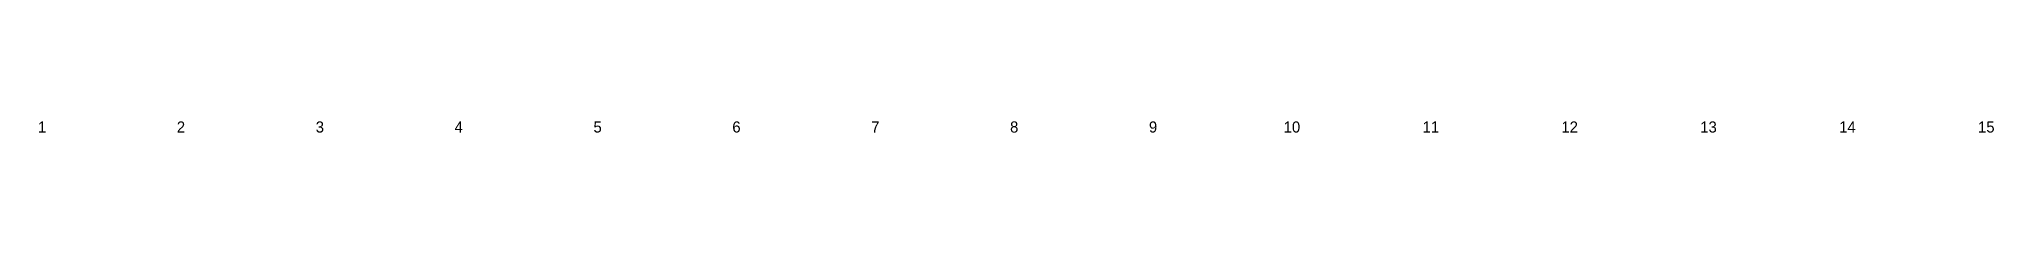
# Model space of a CAD drawing. Extents: x -6 to 410, y -3 to 290.
# Drawn here: x 6 to 181.9, y 288.7 to 289.8 of the extents above; entities that cross this region are included whole.
import ezdxf
from ezdxf.enums import TextEntityAlignment as Align

# ---------------------------------------------------------------- set-up
doc = ezdxf.new("R2010")
doc.units = 0
doc.layers.add('GRID', color=9, linetype='CONTINUOUS')

# ---------------------------------------------------------------- blocks, each defined once
blk = doc.blocks.new('1')

msp = doc.modelspace()

# ---------------------------------------------------------------- block references
at = {"layer": 'GRID', "linetype": 'CONTINUOUS'}
ref = msp.add_blockref('1', (6.25, 288.75), dxfattribs=at)
ref.add_attrib('NUMMER', '1', dxfattribs={"linetype": 'CONTINUOUS', "height": 1}).set_placement((6.25, 288.75), align=Align.CENTER)
ref = msp.add_blockref('1', (18.75, 288.75), dxfattribs=at)
ref.add_attrib('NUMMER', '2', dxfattribs={"linetype": 'CONTINUOUS', "height": 1}).set_placement((18.75, 288.75), align=Align.CENTER)
ref = msp.add_blockref('1', (31.25, 288.75), dxfattribs=at)
ref.add_attrib('NUMMER', '3', dxfattribs={"linetype": 'CONTINUOUS', "height": 1}).set_placement((31.25, 288.75), align=Align.CENTER)
ref = msp.add_blockref('1', (43.75, 288.75), dxfattribs=at)
ref.add_attrib('NUMMER', '4', dxfattribs={"linetype": 'CONTINUOUS', "height": 1}).set_placement((43.75, 288.75), align=Align.CENTER)
ref = msp.add_blockref('1', (56.25, 288.75), dxfattribs=at)
ref.add_attrib('NUMMER', '5', dxfattribs={"linetype": 'CONTINUOUS', "height": 1}).set_placement((56.25, 288.75), align=Align.CENTER)
ref = msp.add_blockref('1', (68.75, 288.75), dxfattribs=at)
ref.add_attrib('NUMMER', '6', dxfattribs={"linetype": 'CONTINUOUS', "height": 1}).set_placement((68.75, 288.75), align=Align.CENTER)
ref = msp.add_blockref('1', (81.25, 288.75), dxfattribs=at)
ref.add_attrib('NUMMER', '7', dxfattribs={"linetype": 'CONTINUOUS', "height": 1}).set_placement((81.25, 288.75), align=Align.CENTER)
ref = msp.add_blockref('1', (93.75, 288.75), dxfattribs=at)
ref.add_attrib('NUMMER', '8', dxfattribs={"linetype": 'CONTINUOUS', "height": 1}).set_placement((93.75, 288.75), align=Align.CENTER)
ref = msp.add_blockref('1', (106.25, 288.75), dxfattribs=at)
ref.add_attrib('NUMMER', '9', dxfattribs={"linetype": 'CONTINUOUS', "height": 1}).set_placement((106.25, 288.75), align=Align.CENTER)
ref = msp.add_blockref('1', (118.75, 288.75), dxfattribs=at)
ref.add_attrib('NUMMER', '10', dxfattribs={"linetype": 'CONTINUOUS', "height": 1}).set_placement((118.75, 288.75), align=Align.CENTER)
ref = msp.add_blockref('1', (131.25, 288.75), dxfattribs=at)
ref.add_attrib('NUMMER', '11', dxfattribs={"linetype": 'CONTINUOUS', "height": 1}).set_placement((131.25, 288.75), align=Align.CENTER)
ref = msp.add_blockref('1', (143.75, 288.75), dxfattribs=at)
ref.add_attrib('NUMMER', '12', dxfattribs={"linetype": 'CONTINUOUS', "height": 1}).set_placement((143.75, 288.75), align=Align.CENTER)
ref = msp.add_blockref('1', (156.25, 288.75), dxfattribs=at)
ref.add_attrib('NUMMER', '13', dxfattribs={"linetype": 'CONTINUOUS', "height": 1}).set_placement((156.25, 288.75), align=Align.CENTER)
ref = msp.add_blockref('1', (168.75, 288.75), dxfattribs=at)
ref.add_attrib('NUMMER', '14', dxfattribs={"linetype": 'CONTINUOUS', "height": 1}).set_placement((168.75, 288.75), align=Align.CENTER)
ref = msp.add_blockref('1', (181.25, 288.75), dxfattribs=at)
ref.add_attrib('NUMMER', '15', dxfattribs={"linetype": 'CONTINUOUS', "height": 1}).set_placement((181.25, 288.75), align=Align.CENTER)

doc.saveas('drawing.dxf')
